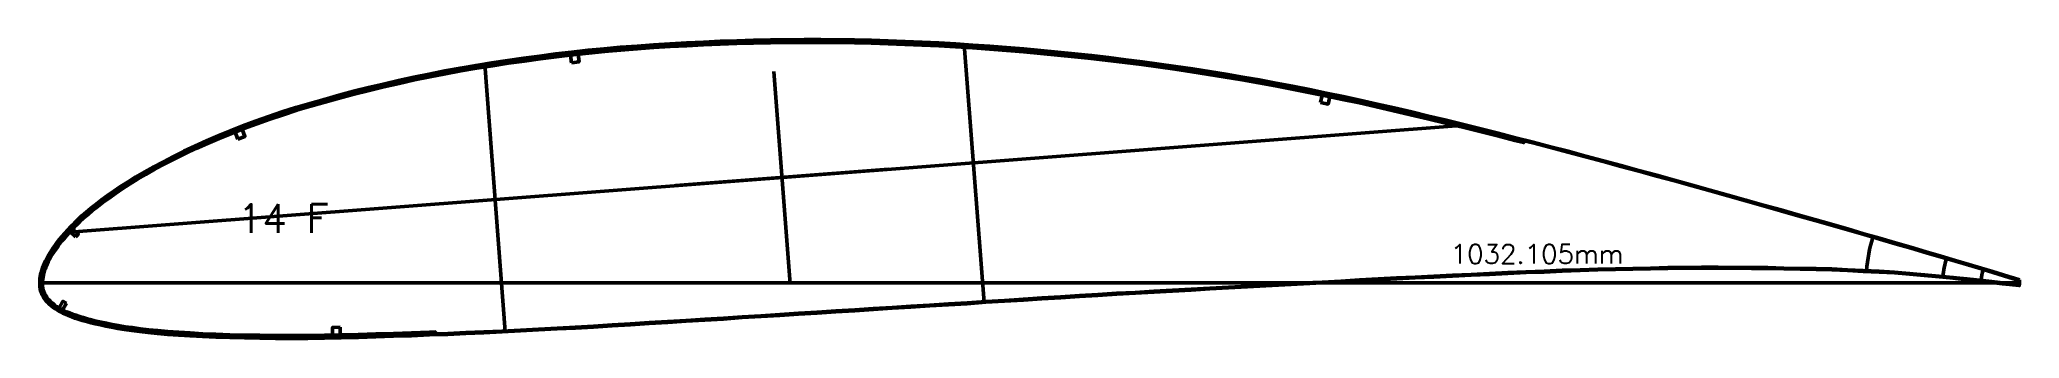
# Model space of a CAD drawing. Header units: metres. Extents: x -405 to 675, y -15418 to 133.
# Drawn here: x -387 to 645, y -2629 to -2473 of the extents above; entities that cross this region are included whole.
import ezdxf
from ezdxf.enums import TextEntityAlignment as Align

# ---------------------------------------------------------------- set-up
doc = ezdxf.new("R2010")
doc.units = ezdxf.units.M
for name, color, linetype, lineweight in [('FoilLayer', 7, 'Continuous', 50), ('RefFoilLayer', 7, 'Continuous', 50), ('StringerLayer', 7, 'Continuous', 50), ('SubLayer', 7, 'Continuous', 50), ('TextLayer', 7, 'Continuous', 50)]:
    doc.layers.add(name, color=color, linetype=linetype, lineweight=lineweight)
doc.styles.add('MSゴシック', font='romans')

msp = doc.modelspace()

# ---------------------------------------------------------------- texts
at = {"layer": 'TextLayer', "style": 'MSゴシック'}
msp.add_text('14 F', height=15, dxfattribs=at).set_placement((-283.8, -2574))
msp.add_text('1032.105mm', height=10, dxfattribs=at).set_placement((438.6, -2593), align=Align.BOTTOM_RIGHT)

# ---------------------------------------------------------------- linework, layer by layer
at = {"layer": 'FoilLayer'}
msp.add_lwpolyline([(644.9, -2598.9), (641.8, -2597.9), (636.7, -2596.3), (631.2, -2594.6), (625.2, -2592.8), (618.7, -2590.9), (611.6, -2588.8), (604.2, -2586.6), (596.4, -2584.3), (588.4, -2581.9), (580.3, -2579.6), (572.2, -2577.2), (563.9, -2574.8), (555.5, -2572.4), (547, -2569.9), (538.4, -2567.5), (529.6, -2565), (520.6, -2562.5), (511.5, -2559.9), (502.3, -2557.3), (493.1, -2554.7), (483.8, -2552.1), (474.5, -2549.5), (465.2, -2546.9), (455.9, -2544.4), (446.6, -2541.8), (437.3, -2539.3), (428.1, -2536.8), (418.9, -2534.3), (409.7, -2531.9), (400.6, -2529.4), (391.4, -2527), (386.9, -2525.9), (386.7, -2526.9), (382.1, -2525.7), (373, -2523.4), (363.9, -2521.1), (354.9, -2518.9), (345.8, -2516.7), (336.7, -2514.5), (327.7, -2512.4), (318.8, -2510.3), (309.9, -2508.2), (301, -2506.2), (292.2, -2504.3), (283.4, -2502.5), (274.7, -2500.7), (266, -2499), (257.3, -2497.3), (248.6, -2495.7), (239.9, -2494.2), (231.2, -2492.7), (222.5, -2491.3), (213.8, -2489.9), (205, -2488.6), (196.3, -2487.4), (187.5, -2486.2), (178.8, -2485.1), (170, -2484), (161.2, -2483), (152.4, -2482.1), (143.6, -2481.2), (134.7, -2480.3), (125.9, -2479.5), (117, -2478.8), (108.2, -2478.1), (99.3, -2477.5), (90.5, -2476.9), (81.7, -2476.4), (72.9, -2476), (64.1, -2475.6), (55.3, -2475.3), (46.5, -2475), (37.8, -2474.8), (29, -2474.7), (20.3, -2474.6), (11.5, -2474.6), (2.7, -2474.7), (-6, -2474.8), (-14.8, -2475), (-23.5, -2475.2), (-32.2, -2475.5), (-40.9, -2475.9), (-49.6, -2476.3), (-58.3, -2476.8), (-66.9, -2477.3), (-75.5, -2478), (-84, -2478.6), (-92.5, -2479.4), (-100.9, -2480.2), (-109.3, -2481.1), (-117.7, -2482.1), (-126.1, -2483.1), (-134.4, -2484.3), (-142.7, -2485.5), (-151, -2486.8), (-159.2, -2488.1), (-167.4, -2489.5), (-175.5, -2491), (-183.6, -2492.6), (-191.6, -2494.2), (-199.6, -2496), (-207.5, -2497.8), (-215.3, -2499.6), (-223, -2501.6), (-230.7, -2503.6), (-238.2, -2505.7), (-245.7, -2507.8), (-252.9, -2510), (-260.1, -2512.3), (-267, -2514.6), (-273.8, -2517.1), (-280.5, -2519.5), (-287, -2522.1), (-293.4, -2524.7), (-299.5, -2527.4), (-305.5, -2530), (-311.2, -2532.8), (-316.7, -2535.5), (-322, -2538.2), (-327, -2540.8), (-331.6, -2543.5), (-336, -2546), (-340.1, -2548.6), (-344, -2551), (-347.5, -2553.4), (-350.8, -2555.8), (-353.9, -2558), (-356.7, -2560.2), (-359.3, -2562.2), (-361.7, -2564.3), (-363.9, -2566.2), (-366, -2568.1), (-367.9, -2569.9), (-369.6, -2571.7), (-371.2, -2573.4), (-372.7, -2575.1), (-374.1, -2576.7), (-375.4, -2578.2), (-376.6, -2579.7), (-377.6, -2581.2), (-378.6, -2582.6), (-379.6, -2584), (-380.4, -2585.3), (-381.2, -2586.7), (-381.9, -2587.9), (-382.5, -2589.1), (-383.1, -2590.3), (-383.6, -2591.5), (-384, -2592.7), (-384.5, -2593.8), (-384.8, -2594.9), (-385, -2596), (-385.2, -2597), (-385.4, -2598.1), (-385.5, -2599.1), (-385.5, -2600.1), (-385.5, -2601), (-385.5, -2601.9), (-385.3, -2602.8), (-385.1, -2603.8), (-384.8, -2604.7), (-384.4, -2605.6), (-383.9, -2606.5), (-383.3, -2607.4), (-382.7, -2608.3), (-381.9, -2609.1), (-381.1, -2610), (-380.2, -2610.8), (-379.2, -2611.6), (-378.1, -2612.3), (-377, -2613), (-375.7, -2613.7), (-374.4, -2614.4), (-373, -2615.1), (-371.4, -2615.7), (-369.8, -2616.3), (-368.1, -2616.9), (-366.2, -2617.6), (-364.3, -2618.2), (-362.2, -2618.8), (-359.9, -2619.4), (-357.5, -2620), (-355, -2620.6), (-352.2, -2621.1), (-349.2, -2621.7), (-346, -2622.3), (-342.5, -2622.9), (-338.7, -2623.4), (-334.6, -2624), (-330.2, -2624.5), (-325.4, -2624.9), (-320.2, -2625.4), (-314.5, -2625.8), (-308.5, -2626.2), (-302, -2626.6), (-295.1, -2626.8), (-287.8, -2627.1), (-280.2, -2627.3), (-272.2, -2627.4), (-264, -2627.5), (-255.7, -2627.5), (-247.2, -2627.5), (-238.6, -2627.4), (-229.8, -2627.2), (-220.9, -2627), (-211.8, -2626.7), (-202.6, -2626.4), (-193.2, -2626.1), (-183.8, -2625.7), (-180.7, -2625.6), (-180.6, -2626.7), (-174.3, -2626.4), (-164.9, -2626), (-155.4, -2625.6), (-146, -2625.2), (-136.4, -2624.7), (-126.9, -2624.2), (-117.3, -2623.7), (-107.7, -2623.1), (-98.2, -2622.6), (-88.6, -2622), (-79, -2621.4), (-69.3, -2620.8), (-59.7, -2620.2), (-50, -2619.6), (-40.2, -2619), (-30.5, -2618.4), (-20.7, -2617.8), (-11, -2617.2), (-1.2, -2616.6), (8.6, -2615.9), (18.3, -2615.3), (28.1, -2614.7), (37.9, -2614.1), (47.6, -2613.5), (57.4, -2612.9), (67.2, -2612.2), (76.9, -2611.6), (86.7, -2611), (96.5, -2610.4), (106.2, -2609.8), (116, -2609.2), (125.8, -2608.5), (135.5, -2607.9), (145.2, -2607.3), (155, -2606.7), (164.7, -2606.1), (174.4, -2605.5), (184.1, -2605), (193.8, -2604.4), (203.6, -2603.9), (213.3, -2603.3), (223, -2602.8), (232.8, -2602.3), (242.5, -2601.7), (252.3, -2601.2), (262.1, -2600.6), (271.8, -2600.1), (281.5, -2599.6), (291.3, -2599.1), (301, -2598.5), (310.7, -2598), (320.4, -2597.5), (330.1, -2597), (339.8, -2596.5), (349.5, -2596.1), (359.2, -2595.6), (368.8, -2595.2), (378.3, -2594.7), (387.8, -2594.3), (397.3, -2593.9), (406.7, -2593.5), (416, -2593.2), (425.3, -2592.9), (434.5, -2592.7), (443.6, -2592.5), (452.8, -2592.3), (461.8, -2592.1), (470.7, -2592), (479.4, -2591.9), (488.1, -2591.9), (496.8, -2592), (505.4, -2592), (513.9, -2592.1), (522.3, -2592.3), (530.7, -2592.5), (539.1, -2592.6), (547.3, -2592.8), (555.5, -2593.2), (563.7, -2593.6), (571.9, -2594), (579.9, -2594.5), (587.8, -2595.1), (595.6, -2595.8), (603.2, -2596.5), (610.6, -2597.2), (617.7, -2597.9), (624.3, -2598.7), (630.6, -2599.3), (636.4, -2600), (641.7, -2600.7), (645.1, -2601.1)], close=True, dxfattribs=at)
at = {"layer": 'RefFoilLayer'}
msp.add_lwpolyline([(645.1, -2598.5), (641.9, -2597.4), (636.8, -2595.9), (631.3, -2594.2), (625.3, -2592.4), (618.8, -2590.5), (611.8, -2588.4), (604.3, -2586.2), (596.5, -2583.9), (588.5, -2581.5), (580.4, -2579.1), (572.3, -2576.8), (564, -2574.4), (555.6, -2571.9), (547.1, -2569.5), (538.5, -2567), (529.7, -2564.6), (520.8, -2562), (511.7, -2559.5), (502.5, -2556.9), (493.2, -2554.3), (483.9, -2551.7), (474.6, -2549.1), (465.3, -2546.5), (456, -2543.9), (446.7, -2541.4), (437.5, -2538.9), (428.2, -2536.3), (419, -2533.9), (409.9, -2531.4), (400.7, -2529), (391.6, -2526.6), (382.4, -2524.3), (373.4, -2521.9), (364.3, -2519.7), (355.2, -2517.4), (346.2, -2515.2), (337.1, -2513), (328.1, -2510.9), (319.1, -2508.8), (310.2, -2506.8), (301.3, -2504.8), (292.5, -2502.9), (283.7, -2501), (275, -2499.2), (266.2, -2497.5), (257.5, -2495.8), (248.8, -2494.2), (240.1, -2492.7), (231.4, -2491.2), (222.7, -2489.8), (214, -2488.4), (205.2, -2487.1), (196.5, -2485.9), (187.7, -2484.7), (179, -2483.6), (170.2, -2482.5), (161.4, -2481.5), (152.6, -2480.6), (143.7, -2479.7), (134.9, -2478.8), (126, -2478), (117.1, -2477.3), (108.3, -2476.6), (99.4, -2476), (90.6, -2475.4), (81.8, -2474.9), (73, -2474.5), (64.2, -2474.1), (55.4, -2473.8), (46.6, -2473.5), (37.8, -2473.3), (29, -2473.2), (20.3, -2473.1), (11.5, -2473.1), (2.7, -2473.2), (-6, -2473.3), (-14.8, -2473.5), (-23.5, -2473.7), (-32.3, -2474), (-41, -2474.4), (-49.7, -2474.8), (-58.4, -2475.3), (-67, -2475.9), (-75.6, -2476.5), (-84.2, -2477.1), (-92.7, -2477.9), (-101.1, -2478.7), (-109.5, -2479.6), (-117.9, -2480.6), (-126.3, -2481.7), (-134.6, -2482.8), (-142.9, -2484), (-151.2, -2485.3), (-159.5, -2486.6), (-167.7, -2488), (-175.8, -2489.5), (-183.9, -2491.1), (-192, -2492.8), (-199.9, -2494.5), (-207.8, -2496.3), (-215.6, -2498.2), (-223.4, -2500.1), (-231.1, -2502.2), (-238.7, -2504.3), (-246.1, -2506.4), (-253.4, -2508.6), (-260.5, -2510.9), (-267.5, -2513.2), (-274.4, -2515.7), (-281.1, -2518.1), (-287.6, -2520.7), (-294, -2523.3), (-300.1, -2526), (-306.1, -2528.7), (-311.9, -2531.4), (-317.4, -2534.1), (-322.7, -2536.9), (-327.7, -2539.5), (-332.4, -2542.2), (-336.8, -2544.8), (-340.9, -2547.3), (-344.8, -2549.8), (-348.4, -2552.2), (-351.7, -2554.5), (-354.8, -2556.8), (-357.6, -2559), (-360.3, -2561.1), (-362.7, -2563.1), (-365, -2565.1), (-367, -2567), (-368.9, -2568.9), (-370.7, -2570.7), (-372.4, -2572.4), (-373.9, -2574.1), (-375.3, -2575.7), (-376.6, -2577.3), (-377.8, -2578.8), (-378.9, -2580.3), (-379.9, -2581.8), (-380.8, -2583.2), (-381.7, -2584.6), (-382.5, -2585.9), (-383.2, -2587.2), (-383.9, -2588.5), (-384.5, -2589.8), (-385, -2591), (-385.5, -2592.2), (-385.9, -2593.4), (-386.2, -2594.6), (-386.5, -2595.7), (-386.7, -2596.8), (-386.9, -2597.9), (-387, -2599), (-387, -2600.1), (-387, -2601.1), (-386.9, -2602.2), (-386.8, -2603.2), (-386.5, -2604.3), (-386.1, -2605.3), (-385.7, -2606.3), (-385.1, -2607.3), (-384.5, -2608.3), (-383.8, -2609.3), (-383, -2610.2), (-382.1, -2611.1), (-381.1, -2611.9), (-380.1, -2612.8), (-378.9, -2613.6), (-377.7, -2614.3), (-376.4, -2615.1), (-375, -2615.8), (-373.5, -2616.4), (-372, -2617.1), (-370.3, -2617.7), (-368.6, -2618.4), (-366.7, -2619), (-364.7, -2619.6), (-362.6, -2620.2), (-360.3, -2620.9), (-357.9, -2621.5), (-355.3, -2622), (-352.5, -2622.6), (-349.5, -2623.2), (-346.2, -2623.8), (-342.7, -2624.4), (-338.9, -2624.9), (-334.8, -2625.5), (-330.4, -2626), (-325.5, -2626.4), (-320.3, -2626.9), (-314.6, -2627.3), (-308.6, -2627.7), (-302.1, -2628.1), (-295.2, -2628.3), (-287.9, -2628.6), (-280.2, -2628.8), (-272.2, -2628.9), (-264.1, -2629), (-255.7, -2629), (-247.2, -2629), (-238.6, -2628.9), (-229.8, -2628.7), (-220.8, -2628.5), (-211.7, -2628.2), (-202.5, -2627.9), (-193.2, -2627.6), (-183.8, -2627.2), (-174.3, -2626.9), (-164.9, -2626.5), (-155.4, -2626.1), (-145.9, -2625.6), (-136.4, -2625.1), (-126.9, -2624.6), (-117.3, -2624.1), (-107.7, -2623.6), (-98.2, -2623.1), (-88.6, -2622.5), (-79, -2621.9), (-69.3, -2621.3), (-59.6, -2620.7), (-49.9, -2620.1), (-40.2, -2619.5), (-30.5, -2618.9), (-20.7, -2618.2), (-10.9, -2617.6), (-1.2, -2617), (8.6, -2616.4), (18.4, -2615.8), (28.1, -2615.2), (37.9, -2614.6), (47.7, -2613.9), (57.4, -2613.3), (67.2, -2612.7), (77, -2612.1), (86.7, -2611.5), (96.5, -2610.9), (106.3, -2610.2), (116, -2609.6), (125.8, -2609), (135.5, -2608.4), (145.3, -2607.8), (155, -2607.2), (164.7, -2606.6), (174.5, -2606), (184.2, -2605.4), (193.9, -2604.9), (203.6, -2604.3), (213.3, -2603.8), (223.1, -2603.2), (232.8, -2602.7), (242.6, -2602.2), (252.3, -2601.6), (262.1, -2601.1), (271.8, -2600.6), (281.6, -2600), (291.3, -2599.5), (301, -2599), (310.8, -2598.5), (320.5, -2598), (330.1, -2597.5), (339.8, -2597), (349.5, -2596.5), (359.2, -2596.1), (368.8, -2595.6), (378.4, -2595.2), (387.9, -2594.7), (397.3, -2594.4), (406.7, -2594), (416.1, -2593.6), (425.3, -2593.3), (434.5, -2593.1), (443.6, -2592.9), (452.8, -2592.7), (461.8, -2592.6), (470.7, -2592.4), (479.4, -2592.3), (488.1, -2592.4), (496.8, -2592.4), (505.4, -2592.5), (513.8, -2592.5), (522.3, -2592.7), (530.7, -2592.9), (539.1, -2593.1), (547.3, -2593.3), (555.5, -2593.6), (563.7, -2594.1), (571.9, -2594.5), (579.9, -2594.9), (587.7, -2595.5), (595.5, -2596.2), (603.2, -2596.9), (610.6, -2597.6), (617.6, -2598.4), (624.3, -2599.1), (630.5, -2599.8), (636.3, -2600.5), (641.7, -2601.1), (645, -2601.5)], close=True, dxfattribs=at)
at = {"layer": 'StringerLayer'}
for points in [[(-109.8, -2485.2), (-105.8, -2484.7), (-106.2, -2480.8), (-110.2, -2481.2), (-109.8, -2485.2)], [(280.7, -2506), (284.7, -2506.8), (285.5, -2502.9), (281.6, -2502.1), (280.7, -2506)], [(-283.7, -2525.1), (-280, -2523.6), (-281.4, -2519.9), (-285.1, -2521.4), (-283.7, -2525.1)], [(-368.3, -2576.1), (-366.9, -2574.6), (-369.8, -2571.9), (-371.2, -2573.3), (-368.3, -2576.1)], [(-373.1, -2610.6), (-374.9, -2609.6), (-376.9, -2613.1), (-375.1, -2614.1), (-373.1, -2610.6)], [(-230.3, -2623.2), (-234.3, -2623.3), (-234.3, -2627.3), (-230.3, -2627.2), (-230.3, -2623.2)]]:
    msp.add_lwpolyline(points, dxfattribs=at)
at = {"layer": 'SubLayer'}
for p, q in [((95, -2475.7), (105.3, -2610.3)), ((-155, -2485.9), (-144.3, -2625.5)), ((-4.3, -2489.7), (4.3, -2600.5)), ((356.2, -2517.7), (-373.6, -2573.8)), ((-55.5, -2549.3), (55.5, -2540.8)), ((-387, -2600), (645.1, -2600))]:
    msp.add_line(p, q, dxfattribs=at)
for radius, start, end in [(80, 162.7079, 175.4747), (40, 161.719, 175.2205), (20, 159.9612, 176.3789)]:
    msp.add_arc((645.1, -2600), radius, start, end, dxfattribs=at)

msp.set_redraw_order([(e.dxf.handle, doc.entitydb.next_handle()) for e in msp.query("TEXT MTEXT ATTDEF DIMENSION ARC_DIMENSION")])  # texts and dimensions are drawn at this point

doc.saveas('drawing.dxf')
